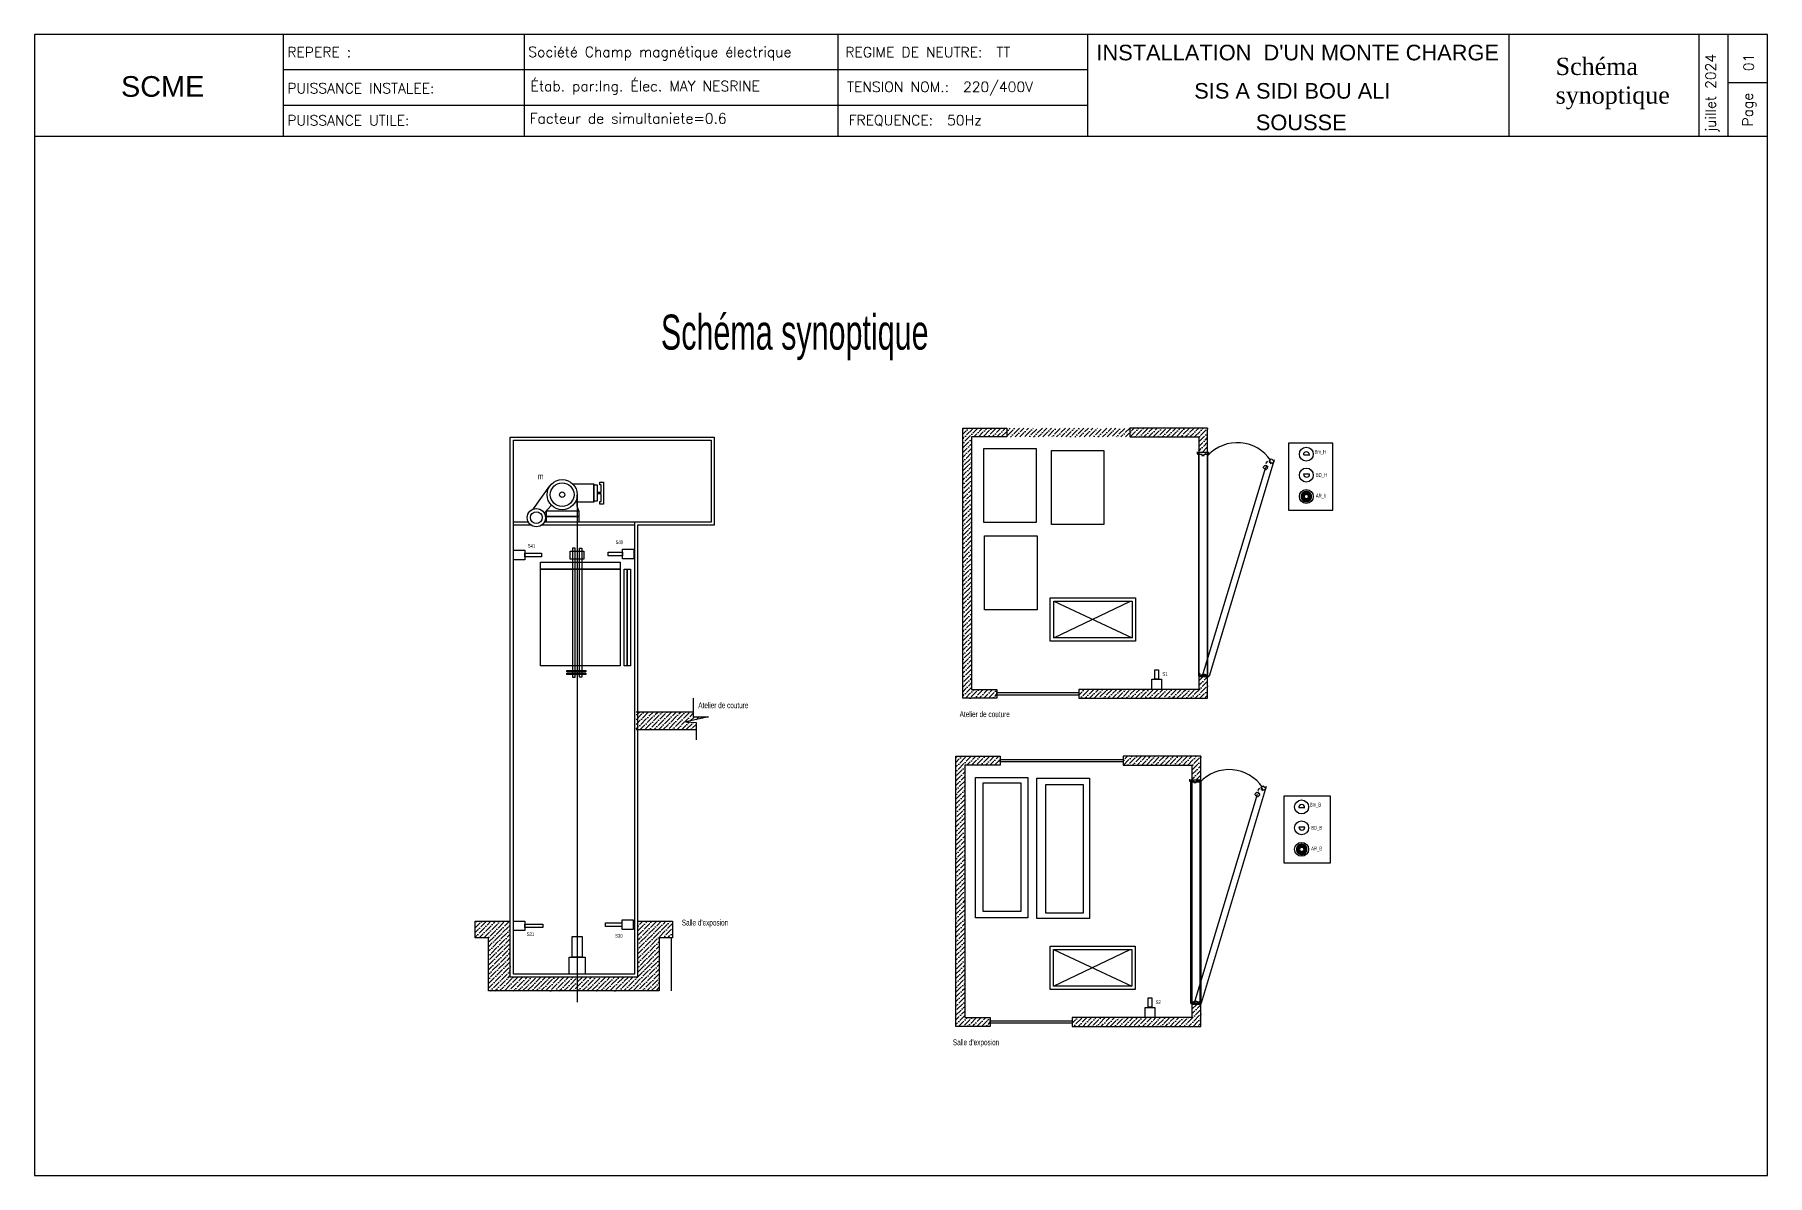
# Model space of a CAD drawing. Header units: millimetres. Extents: x -697 to 9610, y -2715 to 1893.
# Drawn here: x 7874 to 9383, y -537 to 456 of the extents above; entities that cross this region are included whole.
import ezdxf

# ---------------------------------------------------------------- set-up
doc = ezdxf.new("R2010")
doc.units = ezdxf.units.MM
doc.layers.add('CADRE SCHEMAS UNIFILAIRE', color=7, linetype='Continuous')
doc.layers.add('PDF _Texte', color=7, linetype='Continuous')
doc.styles.add('1-50 R', font='bgothl.ttf', dxfattribs={"width": 0.65, "height": 0.1})
doc.styles.add('Acotado', font='bgothl.ttf', dxfattribs={"width": 0.5})
doc.styles.add('PDF Arial', font='arial.ttf')
doc.styles.add('ROMANS', font='romans', dxfattribs={"width": 0.8, "height": 0.5})
doc.dimstyles.new('1-50 B', dxfattribs={"dimtxt": 0.1, "dimasz": 0.125, "dimexe": 0, "dimexo": 0, "dimgap": 0.05, "dimtad": 1, "dimzin": 4, "dimdsep": 46, "dimtxsty": 'Acotado', "dimblk": 'DOTSMALL', "dimcen": 0.05, "dimse1": 1, "dimse2": 1, "dimclrd": 251, "dimclre": 256, "dimclrt": 256, "dimazin": 1, "dimtfac": 1, "dimtix": 1, "dimtmove": 0, "dimatfit": 1, "dimfxl": 1, "dimtolj": 1, "dimtzin": 5, "dimlwd": -1, "dimlwe": -1, "dimarcsym": 0})

msp = doc.modelspace()

# ---------------------------------------------------------------- texts
at = {"ltscale": 0.8, "style": '1-50 R', "width": 0.65}
for s, height, p in [('Schéma synoptique', 30.53816, (8419.245, 182.018)), ('Atelier de couture', 5.12788, (8451.792, -130.41)), ('Atelier de couture', 5.12788, (8679.482, -138.185)), ("Salle d'exposion", 5.12788, (8437.457, -319.777)), ("Salle d'exposion", 5.12788, (8673.596, -424.108))]:
    msp.add_text(s, height=height, dxfattribs=at).set_placement(p)
at = {"ltscale": 0.8, "char_height": 3.3331, "attachment_point": 1, "style": '1-50 R'}
for s, insert in [('\\A1;Bm_H', (8988.665, 94.624)), ('\\A1;BD_H', (8989.814, 74.461)), ('\\A1;AR_h', (8989.814, 56.38)), ('\\A1;S41', (8303.293, 12.763)), ('\\A1;S1', (8856.111, -98.989)), ('\\A1;Bm_B', (8984.545, -212.77)), ('\\A1;AR_B', (8985.694, -251.014)), ('\\A1;S31', (8302.331, -325.609)), ('\\A1;S30', (8379.396, -327.121)), ('\\A1;S2', (8850.224, -384.912))]:
    msp.add_mtext(s, dxfattribs=dict(at, insert=insert))
at = {"ltscale": 0.8, "attachment_point": 1, "style": '1-50 R'}
for s, insert, char_height, width in [('\\A1;m', (8312.102, 74.399), 5.4324, 3.15957), ('\\A1;S40', (8379.788, 15.884), 3.3331, 3.15957), ('\\A1;BD_B', (8985.694, -232.933), 3.3331, 0.3312)]:
    msp.add_mtext(s, dxfattribs=dict(at, insert=insert, char_height=char_height, width=width))
at = {"layer": 'CADRE SCHEMAS UNIFILAIRE', "style": 'ROMANS'}
for s, height, p in [('REPERE :', 8.8986, (8093.741, 436.742, 120.131)), ('Société Champ magnétique électrique ', 8.89862, (8303.729, 436.98, 120.131)), ('REGIME DE NEUTRE:  TT', 8.89862, (8579.92, 436.742, 120.131)), ('PUISSANCE INSTALEE:   ', 8.89862, (8093.741, 405.316, 120.131)), ('Étab. par:Ing. Élec. MAY NESRINE', 8.89862, (8305.631, 407.225, 120.131)), ('TENSION NOM.:  220/400V', 8.89862, (8581.333, 406.501, 120.131)), ('PUISSANCE UTILE: ', 8.89862, (8093.741, 377.334, 120.131)), ('Facteur de simultaniete=0.6', 8.89862, (8304.882, 379.056, 120.131)), ('FREQUENCE:  50Hz', 8.89862, (8582.746, 377.47, 120.131))]:
    msp.add_text(s, height=height, dxfattribs=at).set_placement(p)
for s, height, p in [('juillet 2024', 8.89862, (9338.13, 371.405)), ('01', 8.8986, (9371.228, 424.663)), ('Page', 8.8986, (9370.406, 376.441))]:
    msp.add_text(s, height=height, rotation=90, dxfattribs=at).set_placement(p)
at = {"layer": 'PDF _Texte', "style": 'PDF Arial'}
msp.add_text('SOUSSE', height=13.591, dxfattribs=at).set_placement((8937.486, 373.186, 0))
at = {"layer": 'PDF _Texte', "attachment_point": 7, "style": 'PDF Arial'}
for s, insert, char_height in [("INSTALLATION  D'UN MONTE CHARGE", (8798.614, 433.9), 13.59096), ('{\\fTimes New Roman|b0|i0|c0|p18;Schéma \\Psynoptique}', (9198.666, 391.37), 15), ('SCME', (7948.901, 402.085, 120.131), 18), ('SIS A SIDI BOU ALI', (8883.834, 400.516), 13.59096)]:
    msp.add_mtext(s, dxfattribs=dict(at, insert=insert, char_height=char_height))

# ---------------------------------------------------------------- blocks, each defined once
blk = doc.blocks.new('_DOTSMALL')
at = {"color": 0, "linetype": 'ByBlock', "const_width": 0.5}
blk.add_lwpolyline([(-0.0625, 0, 1), (0.0625, 0, 1)], format="xyb", close=True, dxfattribs=at)
blk = doc.blocks.new('*D22')
at = {"color": 251, "ltscale": 0.8, "transparency": 16777216}
blk.add_line((8428.4, -376.8), (8428.4, -330.4), dxfattribs=at)
at = {"layer": 'Defpoints', "color": 0, "ltscale": 0.8, "transparency": 16777216}
for p in [(8417.8, -330.4), (8428.4, -330.4), (8417.8, -376.8)]:
    blk.add_point(p, dxfattribs=at)
at = {"color": 251, "ltscale": 0.8, "transparency": 16777216, "xscale": 0.125, "yscale": 0.125, "zscale": 0.125}
for p, rotation in [((8428.4, -330.4), 90), ((8428.4, -376.8), 270)]:
    blk.add_blockref('_DOTSMALL', p, dxfattribs=dict(at, rotation=rotation))
at = {"ltscale": 0.8, "transparency": 16777216, "insert": (8428.3, -353.6), "char_height": 0.1, "attachment_point": 5, "rotation": 90, "style": 'Acotado'}
blk.add_mtext('\\A1;H', dxfattribs=at)

# ---------------------------------------------------------------- dimensions: what is measured, and where the dimension line sits
at = {"ltscale": 0.8}
dim = msp.add_linear_dim(base=(8428.447, -330.38), p1=(8417.83, -376.774), p2=(8417.83, -330.38), angle=90, text='H', dimstyle='1-50 B', dxfattribs=at)
dim.commit()
dim.dimension.update_dxf_attribs({"geometry": '*D22', "text_midpoint": (8428.347, -353.577)})

# ---------------------------------------------------------------- hatches: boundary and pattern name
at = {"ltscale": 0.8}
h = msp.add_hatch(dxfattribs=at)
h.set_pattern_fill('ANSI36', color=256, scale=0.892191, style=0)
h.set_pattern_definition([(45, (-8542.9899, -9240.8797), (1.50226997, 5.50832323), [7.0817686, -1.4163537, 0, -1.4163537])])
h.paths.add_polyline_path([(8689.805, 105.942), (8750.477, 105.942), (8750.477, 113.634), (8682.113, 113.634), (8682.113, -121.695), (8711.986, -121.695), (8711.986, -114.003), (8689.805, -114.003)])
h.paths.add_polyline_path([(8895.456, -102.35), (8887.765, -102.35), (8887.765, -114.003), (8783.361, -114.003), (8783.361, -121.695), (8895.456, -121.695)])
h.paths.add_polyline_path([(8887.765, 91.605), (8895.456, 91.605), (8895.456, 113.634), (8750.477, 113.634), (8750.477, 105.942), (8887.765, 105.942)])
h = msp.add_hatch(dxfattribs=at)
h.set_pattern_fill('ANSI36', color=256, scale=0.892191, style=0)
h.set_pattern_definition([(45, (-8511.3017, -9177.6222), (1.50226997, 5.50832323), [7.0817686, -1.4163537, 0, -1.4163537])])
h.paths.add_polyline_path([(8397.593, -133.738), (8397.593, -149.235), (8449.811, -149.235), (8449.811, -142.984), (8440.821, -142.357), (8460.682, -138.077), (8447.407, -138.077), (8447.407, -133.738)])
h = msp.add_hatch(dxfattribs=at)
h.set_pattern_fill('ANSI36', color=256, scale=0.892191, style=0)
h.set_pattern_definition([(45, (-8548.8767, -9526.8025), (1.50226997, 5.50832323), [7.0817686, -1.4163537, 0, -1.4163537])])
h.paths.add_polyline_path([(8683.918, -179.98), (8714.805, -179.98), (8714.805, -172.289), (8676.226, -172.289), (8676.226, -407.618), (8706.099, -407.618), (8706.099, -399.926), (8683.918, -399.926)])
h.paths.add_polyline_path([(8889.57, -388.273), (8881.878, -388.273), (8881.878, -399.926), (8777.474, -399.926), (8777.474, -407.618), (8889.57, -407.618)])
h.paths.add_polyline_path([(8881.878, -193.072), (8889.57, -193.072), (8889.57, -172.289), (8821.868, -172.289), (8821.868, -179.98), (8881.878, -179.98)])
h = msp.add_hatch(dxfattribs=at)
h.set_pattern_fill('ANSI36', color=256, scale=0.892191, style=0)
h.set_pattern_definition([(45, (-8510, -9137.2997), (1.50226997, 5.50832323), [7.0817686, -1.4163537, 0, -1.4163537])])
h.paths.add_polyline_path([(8417.83, -330.38), (8429.428, -330.38), (8429.428, -316.105), (8398.895, -316.105), (8398.895, -364.693), (8346.308, -364.693), (8346.308, -376.774), (8417.83, -376.774)])
h.paths.add_polyline_path([(8343.481, -376.774), (8346.308, -376.774), (8346.308, -364.693), (8288.067, -364.693), (8288.067, -316.105), (8257.533, -316.105), (8257.533, -330.38), (8269.132, -330.38), (8269.132, -376.774)])

# ---------------------------------------------------------------- linework, layer by layer
at = {"color": 255}
for p, q in [((8573.56, 367.848, 120.131), (8573.56, 456.474, 120.131)), ((8090.509, 426), (8790.999, 426)), ((8090.509, 394.999), (8790.999, 394.999))]:
    msp.add_line(p, q, dxfattribs=at)
for p, q in [((8790.999, 367.848, 120.131), (8790.999, 456.474, 120.131)), ((9158.055, 367.848, 120.131), (9158.055, 456.474, 120.131)), ((8090.509, 426), (8790.999, 426)), ((8090.509, 394.999), (8790.999, 394.999)), ((8886.425, 93.085), (8886.425, 91.367)), ((8886.714, 92.618), (8886.714, 90.9)), ((8886.714, 90.9), (8890.551, 90.9)), ((8890.551, 90.9), (8890.551, 89.87)), ((8892.612, 90.9), (8896.449, 90.9)), ((8892.612, 89.87), (8892.612, 90.9)), ((8896.159, 91.367), (8896.159, 93.085)), ((8896.449, 90.9), (8896.449, 92.618)), ((8890.551, 89.87), (8892.612, 89.87)), ((8890.842, -103.018), (8946.121, 79.485)), ((8953.486, 86.114), (8896.842, -102.421)), ((8944.088, 79.108), (8945.727, 77.443)), ((8945.323, 81.094), (8944.094, 79.885)), ((8947.752, 84.799), (8945.978, 82.711)), ((8946.384, 80.693), (8946.047, 81.035)), ((8947.197, 81.492), (8946.384, 80.693)), ((8946.384, 80.693), (8947.348, 79.713)), ((8947.348, 79.713), (8946.384, 80.693)), ((8946.504, 77.436), (8947.68, 78.593)), ((8947.348, 79.713), (8948.169, 80.521)), ((8947.686, 79.37), (8947.348, 79.713)), ((8948.97, 83.58), (8949.769, 84.392)), ((8949.368, 85.453), (8950.577, 86.682)), ((8949.769, 84.392), (8949.427, 84.73)), ((8949.769, 84.392), (8950.749, 83.428)), ((8950.749, 83.428), (8949.769, 84.392)), ((8950.749, 83.428), (8949.942, 82.608)), ((8951.092, 83.091), (8950.749, 83.428)), ((8951.355, 86.689), (8953.02, 85.05)), ((8953.026, 84.273), (8951.869, 83.097)), ((8887.571, -101.398), (8889.107, -99.863)), ((8887.765, -102.35), (8887.765, -100.992)), ((8888.054, -101.459), (8891.085, -101.459)), ((8888.054, -102.817), (8888.054, -101.459)), ((8888.969, -103.38), (8888.969, -102.023)), ((8891.085, -101.459), (8891.085, -100.645)), ((8891.085, -100.645), (8893.212, -100.645)), ((8893.212, -100.645), (8893.212, -101.459)), ((8893.212, -101.459), (8895.746, -101.459)), ((8895.456, -102.35), (8895.456, -100.992)), ((8895.746, -102.817), (8895.746, -101.459)), ((8896.661, -103.38), (8896.661, -102.023)), ((8879.623, -192.274), (8879.623, -193.992)), ((8879.623, -193.992), (8883.459, -193.992)), ((8883.459, -193.992), (8883.459, -195.023)), ((8883.459, -195.023), (8885.521, -195.023)), ((8885.521, -193.992), (8889.357, -193.992)), ((8885.521, -195.023), (8885.521, -193.992)), ((8889.357, -193.992), (8889.357, -192.274)), ((8883.751, -387.91), (8939.029, -205.407)), ((8946.395, -198.778), (8889.751, -387.313)), ((8936.997, -205.785), (8938.635, -207.45)), ((8938.232, -203.798), (8937.003, -205.007)), ((8940.66, -200.093), (8938.887, -202.181)), ((8939.293, -204.199), (8938.956, -203.857)), ((8940.106, -203.4), (8939.293, -204.199)), ((8939.293, -204.199), (8940.257, -205.179)), ((8940.257, -205.179), (8939.293, -204.199)), ((8939.413, -207.456), (8940.588, -206.299)), ((8940.257, -205.179), (8941.077, -204.372)), ((8940.594, -205.522), (8940.257, -205.179)), ((8941.878, -201.312), (8942.678, -200.5)), ((8942.276, -199.439), (8943.486, -198.21)), ((8942.678, -200.5), (8942.335, -200.162)), ((8942.678, -200.5), (8943.658, -201.464)), ((8943.658, -201.464), (8942.678, -200.5)), ((8943.658, -201.464), (8942.85, -202.284)), ((8944, -201.801), (8943.658, -201.464)), ((8944.263, -198.203), (8945.928, -199.842)), ((8945.934, -200.62), (8944.778, -201.795)), ((8880.48, -386.291), (8882.015, -384.755)), ((8880.962, -386.352), (8883.994, -386.352)), ((8880.962, -387.709), (8880.962, -386.352)), ((8881.878, -388.273), (8881.878, -386.915)), ((8883.994, -386.352), (8883.994, -385.537)), ((8883.994, -385.537), (8886.12, -385.537)), ((8886.12, -385.537), (8886.12, -386.352)), ((8886.12, -386.352), (8888.654, -386.352)), ((8888.654, -387.709), (8888.654, -386.352)), ((8889.57, -388.273), (8889.57, -386.915))]:
    msp.add_line(p, q)
at = {"color": 3, "linetype": 'Continuous', "ltscale": 0.8}
for p, q in [((8979.21, 90.424), (8984.421, 90.424)), ((8984.36, 73.375), (8979.149, 73.375)), ((8975.09, -216.97), (8980.301, -216.97)), ((8980.24, -234.019), (8975.028, -234.019))]:
    msp.add_line(p, q, dxfattribs=at)
at = {"color": 255, "elevation": 120.131}
msp.add_lwpolyline([(9383.078, 456.474), (7873.694, 456.474), (7873.694, -537.453), (9383.078, -537.453)], close=True, dxfattribs=at)
msp.add_lwpolyline([(9383.078, 456.474), (7873.694, 456.474), (7873.694, -537.453), (9383.078, -537.453)], close=True, dxfattribs=at)
at = {"ltscale": 0.8}
for points in [[(8288.067, -174.917), (8288.067, 105.694), (8465.596, 105.694), (8465.596, 28.988), (8398.895, 28.988), (8398.895, -171.675)], [(8290.684, -174.917), (8290.684, 103.077), (8462.979, 103.077), (8462.979, 31.606), (8396.278, 31.606), (8396.278, -171.675)], [(8308.179, 43.178), (8322.585, 63.264)], [(8342.28, 65.081), (8360.828, 65.081), (8360.828, 49.024), (8344.514, 49.024)], [(8363.583, 57.828), (8367.191, 57.828), (8367.191, 64.286), (8366.005, 64.286), (8366.005, 66.656), (8369.267, 66.656), (8369.267, 47.449), (8366.005, 47.449), (8366.005, 49.818), (8367.191, 49.818), (8367.191, 56.276), (8363.583, 56.276)], [(8317.639, 39.596), (8323.851, 46.499)], [(8347.857, 41.636), (8347.857, 36.648), (8319.474, 36.648), (8319.474, 41.636), (8347.857, 41.636), (8346.308, 45.497), (8346.308, 55.636)], [(8303.869, 31.606), (8290.684, 31.606)], [(8396.278, 31.606), (8317.596, 31.606)], [(8306.356, 28.988), (8290.684, 28.988)], [(8396.278, 28.988), (8315.109, 28.988)], [(8887.765, -102.35), (8887.765, -114.003), (8783.361, -114.003), (8783.361, -121.695), (8895.456, -121.695), (8895.456, -102.35), (8887.765, -102.35), (8895.456, -102.35)], [(8447.407, -133.738), (8397.593, -133.738)], [(8447.407, -121.791), (8447.407, -138.077), (8460.682, -138.077), (8440.821, -142.357), (8449.811, -142.984), (8449.811, -157.912)], [(8449.811, -149.235), (8397.593, -149.235)], [(8398.895, -171.675), (8398.895, -364.693), (8288.067, -364.693), (8288.067, -174.917)], [(8396.278, -171.675), (8396.278, -362.076), (8290.684, -362.076), (8290.684, -174.917)], [(8398.895, -316.105), (8429.428, -316.105), (8429.428, -330.38), (8417.83, -330.38), (8417.83, -376.774), (8343.481, -376.774), (8269.132, -376.774), (8269.132, -330.38), (8257.533, -330.38), (8257.533, -316.105), (8288.067, -316.105)], [(8881.878, -388.273), (8881.878, -399.926), (8777.474, -399.926), (8777.474, -407.618), (8889.57, -407.618), (8889.57, -388.273), (8881.878, -388.273), (8889.57, -388.273)]]:
    msp.add_lwpolyline(points, dxfattribs=at)
for points in [[(8711.986, -121.695), (8682.113, -121.695), (8682.113, 113.634), (8720.692, 113.634), (8720.692, 105.942), (8689.805, 105.942), (8689.805, -114.003), (8711.986, -114.003)], [(8895.456, -102.743), (8895.456, 113.634), (8827.755, 113.634), (8827.755, 105.942), (8887.765, 105.942), (8887.765, -102.743)], [(8360.828, 64.194), (8363.583, 64.194), (8363.583, 49.911), (8360.828, 49.911)], [(8319.474, 36.648), (8347.857, 36.648), (8347.857, 31.661), (8319.474, 31.661)], [(8340.326, 6.316), (8352.23, 6.316), (8352.23, -0.485), (8340.326, -0.485)], [(8344.436, 9.104), (8342.141, 9.104), (8342.141, -103.481), (8344.436, -103.481)], [(8348.18, 9.104), (8350.475, 9.104), (8350.475, -103.481), (8348.18, -103.481)], [(8314.26, -3.119), (8383.808, -3.119), (8383.808, -9.293), (8314.26, -9.293)], [(8314.26, -9.293), (8383.808, -9.293), (8383.808, -93.416), (8314.26, -93.416)], [(8387.109, -9.266), (8389.94, -9.266), (8389.94, -93.416), (8387.109, -93.416)], [(8389.94, -9.266), (8392.771, -9.266), (8392.771, -93.416), (8389.94, -93.416)], [(8758.466, -34.306), (8832.611, -34.306), (8832.611, -72.076), (8758.466, -72.076)], [(8761.448, -37.288), (8829.629, -37.288), (8829.629, -69.095), (8761.448, -69.095)], [(8337.205, -97.439), (8353.947, -97.439), (8353.947, -98.697), (8337.205, -98.697)], [(8337.205, -99.797), (8353.947, -99.797), (8353.947, -101.055), (8337.205, -101.055)], [(8711.986, -116.82), (8783.361, -116.82), (8783.361, -118.983), (8711.986, -118.983)], [(8706.099, -407.618), (8676.226, -407.618), (8676.226, -172.289), (8714.805, -172.289), (8714.805, -179.98), (8683.918, -179.98), (8683.918, -399.926), (8706.099, -399.926)], [(8714.805, -175.001), (8821.868, -175.001), (8821.868, -177.164), (8714.805, -177.164)], [(8889.57, -387.202), (8889.57, -172.289), (8821.868, -172.289), (8821.868, -179.98), (8881.878, -179.98), (8881.878, -387.202)], [(8341.982, -329.354), (8350.634, -329.354), (8350.634, -347.334), (8341.982, -347.334)], [(8758.2, -337.765), (8832.344, -337.765), (8832.344, -375.535), (8758.2, -375.535)], [(8761.181, -340.747), (8829.362, -340.747), (8829.362, -372.553), (8761.181, -372.553)], [(8339.33, -347.334), (8353.286, -347.334), (8353.286, -362.076), (8339.33, -362.076)], [(8706.099, -402.743), (8777.474, -402.743), (8777.474, -404.905), (8706.099, -404.905)]]:
    msp.add_lwpolyline(points, close=True, dxfattribs=at)
at = {"ltscale": 0.0125}
for points in [[(8700.426, 95.812), (8746.134, 95.812), (8746.134, 31.315), (8700.426, 31.315)], [(8759.364, 94.199), (8805.072, 94.199), (8805.072, 29.702), (8759.364, 29.702)], [(8701.201, 19.7), (8746.909, 19.7), (8746.909, -44.798), (8701.201, -44.798)], [(8693.196, -190.873), (8738.904, -190.873), (8738.904, -313.008), (8693.196, -313.008)], [(8700.024, -195.56), (8732.7, -195.56), (8732.7, -307.566), (8700.024, -307.566)], [(8746.805, -191.435), (8792.513, -191.435), (8792.513, -313.57), (8746.805, -313.57)], [(8754.433, -196.92), (8787.109, -196.92), (8787.109, -308.927), (8754.433, -308.927)]]:
    msp.add_lwpolyline(points, close=True, dxfattribs=at)
for points in [[(8887.765, -102.35), (8887.765, 92.632), (8895.456, 92.632), (8895.456, -102.35)], [(8880.962, -387.709), (8880.962, -192.727), (8888.654, -192.727), (8888.654, -387.709)], [(8881.878, -388.273), (8881.878, -194.426), (8889.57, -194.426), (8889.57, -388.273)]]:
    msp.add_lwpolyline(points, close=True)
at = {"linetype": 'Continuous', "ltscale": 0.8}
for points in [[(8965.892, 42.237), (9004.515, 42.237), (9004.515, 100.396), (8965.892, 100.396)], [(8961.772, -265.157), (9002.623, -265.157), (9002.623, -206.998), (8961.772, -206.998)]]:
    msp.add_lwpolyline(points, close=True, dxfattribs=at)
at = {"ltscale": 0.0125}
for points in [[(8346.308, 56.41), (8346.308, -8.243), (8346.308, -386.532)], [(8761.448, -69.095), (8828.266, -37.288)], [(8761.448, -37.288), (8829.629, -69.095)], [(8761.181, -372.553), (8827.999, -340.747)], [(8761.181, -340.747), (8829.362, -372.553)]]:
    msp.add_lwpolyline(points, dxfattribs=at)
at = {"color": 1, "linetype": 'Continuous', "ltscale": 0.8, "const_width": 3.843}
for points in [[(8978.458, 53.29, 0.83488769), (8984.49, 53.29, 1.29302704)], [(8974.446, -254.11, 0.83488769), (8980.478, -254.11, 1.29302704)]]:
    msp.add_lwpolyline(points, format="xyb", close=True, dxfattribs=at)
at = {"color": 3, "ltscale": 0.8}
for points in [[(8300.708, 7.2), (8300.708, -1.129), (8290.95, -1.129), (8290.95, 7.2)], [(8315.276, 4.549), (8315.276, 1.456), (8300.813, 1.456), (8300.813, 4.549)], [(8373.392, 2.403), (8373.392, 5.496), (8385.704, 5.496), (8385.704, 2.403)], [(8385.808, -0.249), (8385.808, 8.081), (8395.566, 8.081), (8395.566, -0.249)], [(8846.92, -105.192), (8855.25, -105.192), (8855.25, -114.069), (8846.92, -114.069)], [(8849.571, -96.869), (8852.664, -96.869), (8852.664, -105.088), (8849.571, -105.088)], [(8300.718, -315.887), (8300.718, -324.217), (8290.959, -324.217), (8290.959, -315.887)], [(8385.416, -323.272), (8385.416, -314.942), (8395.174, -314.942), (8395.174, -323.272)], [(8316.237, -318.539), (8316.237, -321.632), (8300.822, -321.632), (8300.822, -318.539)], [(8370.949, -320.62), (8370.949, -317.527), (8385.311, -317.527), (8385.311, -320.62)], [(8841.033, -391.115), (8849.363, -391.115), (8849.363, -399.946), (8841.033, -399.946)], [(8843.685, -382.792), (8846.778, -382.792), (8846.778, -391.01), (8843.685, -391.01)]]:
    msp.add_lwpolyline(points, close=True, dxfattribs=at)
at = {"linetype": 'Continuous', "ltscale": 0.8}
for centre in [(8981.477, 90.925), (8981.477, 72.724), (8977.357, -216.469), (8977.357, -234.669)]:
    msp.add_circle(centre, 6.073, dxfattribs=at)
at = {"ltscale": 0.8}
for centre, radius in [((8333.22, 55.636), 13.088), ((8333.22, 55.636), 10.32), ((8333.22, 55.636), 2.34), ((8310.732, 35.638), 7.96), ((8310.732, 35.638), 5.171)]:
    msp.add_circle(centre, radius, dxfattribs=at)
at = {"color": 41, "linetype": 'Continuous', "ltscale": 0.8, "true_color": 0xf4ee51}
for centre in [(8981.477, 54.013), (8977.357, -253.381)]:
    msp.add_circle(centre, 6.073, dxfattribs=at)
at = {"color": 7, "linetype": 'Continuous', "ltscale": 0.8}
msp.add_arc((8921.371, 66.082), 34.89, 33.493084, 137.082399, dxfattribs=at)
at = {"color": 3, "linetype": 'Continuous', "ltscale": 0.8}
for centre, start, end in [((8981.528, 90.344), 1.750337, 178.249663), ((8981.754, 73.455), 181.750337, 358.249663), ((8977.408, -217.05), 1.750337, 178.249663), ((8977.634, -233.939), 181.750337, 358.249663)]:
    msp.add_arc(centre, 2.607, start, end, dxfattribs=at)
at = {"color": 252, "linetype": 'Continuous', "ltscale": 0.8, "true_color": 0x939598}
msp.add_arc((8914.28, -218.81), 34.89, 33.493084, 137.082399, dxfattribs=at)
at = {"extrusion": (0, 0, -1)}
for centre, major_axis, start_param, end_param in [((8944.48, 79.493), (-0.389, -0.389), 0.00798836, 1.57878446), ((8945.651, 80.646), (-0.393, -0.393), 1.72547058, 3.14958087), ((8946.119, 77.828), (-0.389, -0.389), 4.72037717, 6.29117353), ((8947.294, 78.985), (-0.389, -0.389), 3.14958089, 4.72037715), ((8949.816, 85.126), (-0.393, -0.393), 6.27519712, 7.69930735), ((8950.969, 86.297), (-0.389, -0.389), 1.56280816, 3.13360433), ((8951.477, 83.483), (-0.389, -0.389), 4.70440077, 6.27519711), ((8952.634, 84.658), (-0.389, 0.389), 1.56280814, 3.13360443), ((8937.389, -205.399), (-0.389, -0.389), 0.00798836, 1.57878446), ((8938.56, -204.246), (-0.393, -0.393), 1.72547058, 3.14958087), ((8939.027, -207.064), (-0.389, -0.389), 4.72037717, 6.29117353), ((8940.203, -205.907), (-0.389, -0.389), 3.14958089, 4.72037715), ((8942.725, -199.766), (-0.393, -0.393), 6.27519712, 7.69930735), ((8943.878, -198.595), (-0.389, -0.389), 1.56280816, 3.13360433), ((8944.386, -201.409), (-0.389, -0.389), 4.70440077, 6.27519711), ((8945.543, -200.234), (-0.389, 0.389), 1.56280814, 3.13360443)]:
    msp.add_ellipse(centre, major_axis=major_axis, ratio=1, start_param=start_param, end_param=end_param, dxfattribs=at)
at = {"layer": 'CADRE SCHEMAS UNIFILAIRE', "color": 255}
for p, q in [((8090.529, 367.848, 120.131), (8090.529, 456.474, 120.131)), ((8300.331, 367.848, 120.131), (8300.331, 456.474, 120.131)), ((9383.078, 414.612, 120.131), (9348.913, 414.612, 120.131))]:
    msp.add_line(p, q, dxfattribs=at)
at = {"layer": 'CADRE SCHEMAS UNIFILAIRE'}
for p, q in [((9323.645, 367.848, 120.131), (9323.645, 456.474, 120.131)), ((9348.913, 367.848, 120.131), (9348.913, 456.474, 120.131)), ((9383.078, 367.848, 120.131), (7873.694, 367.848, 120.131))]:
    msp.add_line(p, q, dxfattribs=at)
at = {"layer": 'CADRE SCHEMAS UNIFILAIRE', "elevation": 120.131}
msp.add_lwpolyline([(9383.078, 456.474), (7873.694, 456.474), (7873.694, -537.453), (9383.078, -537.453)], close=True, dxfattribs=at)

msp.set_redraw_order([(e.dxf.handle, doc.entitydb.next_handle()) for e in msp.query("TEXT MTEXT ATTDEF DIMENSION ARC_DIMENSION")])  # texts and dimensions are drawn at this point

doc.saveas('drawing.dxf')
